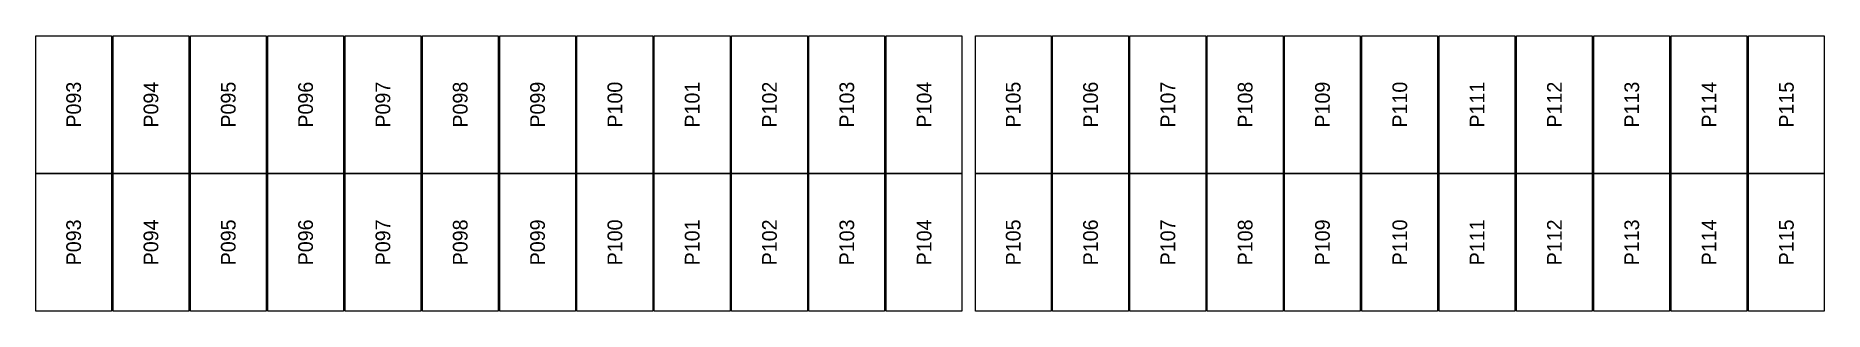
# Model space of a CAD drawing. Extents: x 296295 to 296770, y 651564 to 652121.
# Drawn here: x 296724.86 to 296751.65, y 651751.02 to 651755.14 of the extents above; entities that cross this region are included whole.
import ezdxf
from ezdxf.enums import TextEntityAlignment as Align

# ---------------------------------------------------------------- set-up
doc = ezdxf.new("R2010")
doc.units = 0

msp = doc.modelspace()

# ---------------------------------------------------------------- texts
at = {"layer": 'PANEL_POSITION'}
for s, p in [('P093', (296725.431, 651754.109)), ('P094', (296726.589, 651754.109)), ('P095', (296727.747, 651754.109)), ('P096', (296728.905, 651754.109)), ('P097', (296730.063, 651754.109)), ('P098', (296731.221, 651754.109)), ('P099', (296732.379, 651754.109)), ('P100', (296733.537, 651754.109)), ('P101', (296734.695, 651754.109)), ('P102', (296735.853, 651754.109)), ('P103', (296737.011, 651754.109)), ('P104', (296738.169, 651754.109)), ('P105', (296739.503, 651754.109)), ('P106', (296740.661, 651754.109)), ('P107', (296741.819, 651754.109)), ('P108', (296742.977, 651754.109)), ('P109', (296744.135, 651754.109)), ('P110', (296745.293, 651754.109)), ('P111', (296746.451, 651754.109)), ('P112', (296747.609, 651754.109)), ('P113', (296748.767, 651754.109)), ('P114', (296749.925, 651754.109)), ('P115', (296751.083, 651754.109)), ('P093', (296725.431, 651752.046)), ('P094', (296726.589, 651752.046)), ('P095', (296727.747, 651752.046)), ('P096', (296728.905, 651752.046)), ('P097', (296730.063, 651752.046)), ('P098', (296731.221, 651752.046)), ('P099', (296732.379, 651752.046)), ('P100', (296733.537, 651752.046)), ('P101', (296734.695, 651752.046)), ('P102', (296735.853, 651752.046)), ('P103', (296737.011, 651752.046)), ('P104', (296738.169, 651752.046)), ('P105', (296739.503, 651752.046)), ('P106', (296740.661, 651752.046)), ('P107', (296741.819, 651752.046)), ('P108', (296742.977, 651752.046)), ('P109', (296744.135, 651752.046)), ('P110', (296745.293, 651752.046)), ('P111', (296746.451, 651752.046)), ('P112', (296747.609, 651752.046)), ('P113', (296748.767, 651752.046)), ('P114', (296749.925, 651752.046)), ('P115', (296751.083, 651752.046))]:
    msp.add_text(s, height=0.22, rotation=90, dxfattribs=at).set_placement(p, align=Align.MIDDLE_CENTER)

# ---------------------------------------------------------------- linework, layer by layer
at = {"layer": 'PANELS_MASTER'}
for points in [[(296724.864, 651755.141), (296725.998, 651755.141), (296725.998, 651753.078), (296724.864, 651753.078)], [(296726.022, 651755.141), (296727.156, 651755.141), (296727.156, 651753.078), (296726.022, 651753.078)], [(296727.18, 651755.141), (296728.314, 651755.141), (296728.314, 651753.078), (296727.18, 651753.078)], [(296728.338, 651755.141), (296729.472, 651755.141), (296729.472, 651753.078), (296728.338, 651753.078)], [(296729.496, 651755.141), (296730.63, 651755.141), (296730.63, 651753.078), (296729.496, 651753.078)], [(296730.654, 651755.141), (296731.788, 651755.141), (296731.788, 651753.078), (296730.654, 651753.078)], [(296731.812, 651755.141), (296732.946, 651755.141), (296732.946, 651753.078), (296731.812, 651753.078)], [(296732.97, 651755.141), (296734.104, 651755.141), (296734.104, 651753.078), (296732.97, 651753.078)], [(296734.128, 651755.141), (296735.262, 651755.141), (296735.262, 651753.078), (296734.128, 651753.078)], [(296735.286, 651755.141), (296736.42, 651755.141), (296736.42, 651753.078), (296735.286, 651753.078)], [(296736.444, 651755.141), (296737.578, 651755.141), (296737.578, 651753.078), (296736.444, 651753.078)], [(296737.602, 651755.141), (296738.736, 651755.141), (296738.736, 651753.078), (296737.602, 651753.078)], [(296738.936, 651755.141), (296740.07, 651755.141), (296740.07, 651753.078), (296738.936, 651753.078)], [(296740.094, 651755.141), (296741.228, 651755.141), (296741.228, 651753.078), (296740.094, 651753.078)], [(296741.252, 651755.141), (296742.386, 651755.141), (296742.386, 651753.078), (296741.252, 651753.078)], [(296742.41, 651755.141), (296743.544, 651755.141), (296743.544, 651753.078), (296742.41, 651753.078)], [(296743.568, 651755.141), (296744.702, 651755.141), (296744.702, 651753.078), (296743.568, 651753.078)], [(296744.726, 651755.141), (296745.86, 651755.141), (296745.86, 651753.078), (296744.726, 651753.078)], [(296745.884, 651755.141), (296747.018, 651755.141), (296747.018, 651753.078), (296745.884, 651753.078)], [(296747.042, 651755.141), (296748.176, 651755.141), (296748.176, 651753.078), (296747.042, 651753.078)], [(296748.2, 651755.141), (296749.334, 651755.141), (296749.334, 651753.078), (296748.2, 651753.078)], [(296749.358, 651755.141), (296750.492, 651755.141), (296750.492, 651753.078), (296749.358, 651753.078)], [(296750.516, 651755.141), (296751.65, 651755.141), (296751.65, 651753.078), (296750.516, 651753.078)], [(296724.864, 651753.078), (296725.998, 651753.078), (296725.998, 651751.015), (296724.864, 651751.015)], [(296726.022, 651753.078), (296727.156, 651753.078), (296727.156, 651751.015), (296726.022, 651751.015)], [(296727.18, 651753.078), (296728.314, 651753.078), (296728.314, 651751.015), (296727.18, 651751.015)], [(296728.338, 651753.078), (296729.472, 651753.078), (296729.472, 651751.015), (296728.338, 651751.015)], [(296729.496, 651753.078), (296730.63, 651753.078), (296730.63, 651751.015), (296729.496, 651751.015)], [(296730.654, 651753.078), (296731.788, 651753.078), (296731.788, 651751.015), (296730.654, 651751.015)], [(296731.812, 651753.078), (296732.946, 651753.078), (296732.946, 651751.015), (296731.812, 651751.015)], [(296732.97, 651753.078), (296734.104, 651753.078), (296734.104, 651751.015), (296732.97, 651751.015)], [(296734.128, 651753.078), (296735.262, 651753.078), (296735.262, 651751.015), (296734.128, 651751.015)], [(296735.286, 651753.078), (296736.42, 651753.078), (296736.42, 651751.015), (296735.286, 651751.015)], [(296736.444, 651753.078), (296737.578, 651753.078), (296737.578, 651751.015), (296736.444, 651751.015)], [(296737.602, 651753.078), (296738.736, 651753.078), (296738.736, 651751.015), (296737.602, 651751.015)], [(296738.936, 651753.078), (296740.07, 651753.078), (296740.07, 651751.015), (296738.936, 651751.015)], [(296740.094, 651753.078), (296741.228, 651753.078), (296741.228, 651751.015), (296740.094, 651751.015)], [(296741.252, 651753.078), (296742.386, 651753.078), (296742.386, 651751.015), (296741.252, 651751.015)], [(296742.41, 651753.078), (296743.544, 651753.078), (296743.544, 651751.015), (296742.41, 651751.015)], [(296743.568, 651753.078), (296744.702, 651753.078), (296744.702, 651751.015), (296743.568, 651751.015)], [(296744.726, 651753.078), (296745.86, 651753.078), (296745.86, 651751.015), (296744.726, 651751.015)], [(296745.884, 651753.078), (296747.018, 651753.078), (296747.018, 651751.015), (296745.884, 651751.015)], [(296747.042, 651753.078), (296748.176, 651753.078), (296748.176, 651751.015), (296747.042, 651751.015)], [(296748.2, 651753.078), (296749.334, 651753.078), (296749.334, 651751.015), (296748.2, 651751.015)], [(296749.358, 651753.078), (296750.492, 651753.078), (296750.492, 651751.015), (296749.358, 651751.015)], [(296750.516, 651753.078), (296751.65, 651753.078), (296751.65, 651751.015), (296750.516, 651751.015)]]:
    msp.add_lwpolyline(points, close=True, dxfattribs=at)

msp.set_redraw_order([(e.dxf.handle, doc.entitydb.next_handle()) for e in msp.query("TEXT MTEXT ATTDEF DIMENSION ARC_DIMENSION")])  # texts and dimensions are drawn at this point

doc.saveas('drawing.dxf')
